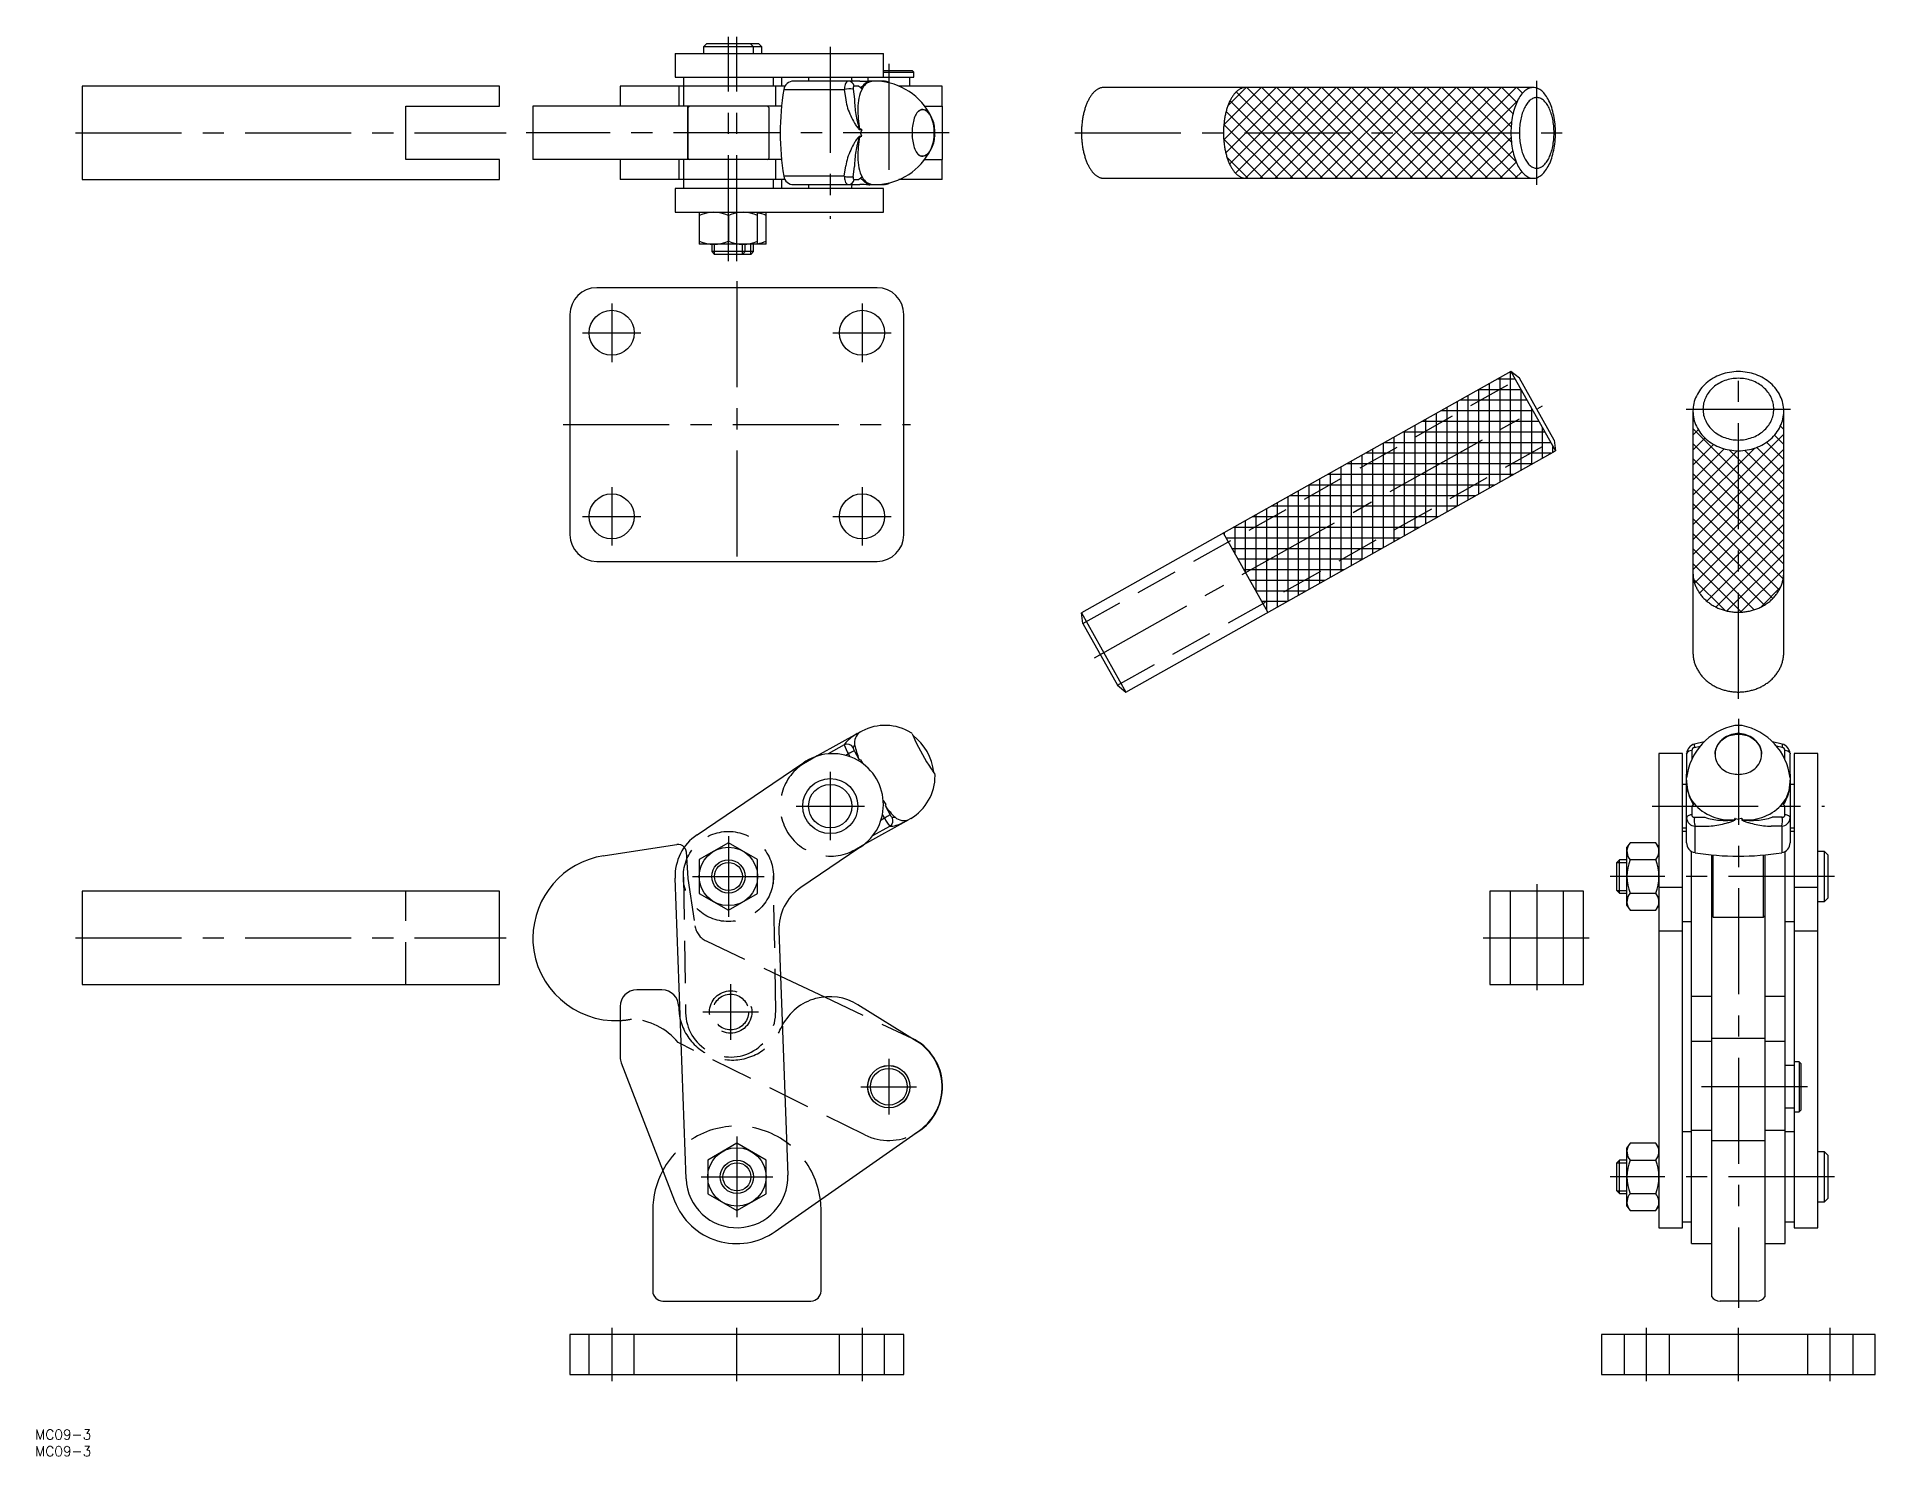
# Model space of a CAD drawing. Extents: x -210 to 341, y -47 to 379.
import ezdxf

# ---------------------------------------------------------------- set-up
doc = ezdxf.new("R2010")
doc.units = 0
doc.linetypes.add('CENTER', pattern=[50.8, 31.75, -6.35, 6.35, -6.35])
doc.linetypes.add('DASHED', pattern=[19.05, 12.7, -6.35])
doc.layers.get('0').update_dxf_attribs({"linetype": 'CONTINUOUS'})
doc.layers.add('CENTER', color=1, linetype='CENTER')
doc.styles.get("Standard").update_dxf_attribs({"font": 'txt.shx', "height": 3, "bigfont": 'bigfont.shx'})

msp = doc.modelspace()

# ---------------------------------------------------------------- texts
at = {"color": 7, "linetype": 'CONTINUOUS'}
for p in [(-210.24, -41.51), (-210.24, -46.51)]:
    msp.add_text('MC09-3', height=3, dxfattribs=at).set_placement(p)

# ---------------------------------------------------------------- linework, layer by layer
at = {"color": 7, "linetype": 'CONTINUOUS'}
for p, q in [((-9.03, 376.8), (-10.03, 375.8)), ((7.5, 375.8), (-10.03, 375.8)), ((-10.03, 375.8), (-10.03, 373.8)), ((-9.03, 376.8), (6.5, 376.8)), ((4.97, 375.8), (3.97, 376.8)), ((4.97, 373.8), (4.97, 375.8)), ((7.5, 375.8), (6.5, 376.8)), ((7.5, 373.8), (7.5, 375.8)), ((-18.53, 373.8), (43.9, 373.8)), ((-18.53, 373.8), (-18.53, 366.7)), ((43.9, 366.7), (43.9, 373.8)), ((-71.13, 364), (-196.13, 364)), ((-196.13, 364), (-196.13, 336)), ((-71.13, 358), (-71.13, 364)), ((-35, 364), (-35, 358)), ((14.37, 364), (-35, 364)), ((-18.53, 366.7), (53, 366.7)), ((-17.44, 364), (-17.44, 358)), ((-16.03, 366.7), (-16.03, 364)), ((-16.03, 364), (-16.03, 358)), ((10.97, 364), (10.97, 366.7)), ((11.63, 358), (11.63, 364)), ((13.5, 364), (13.5, 366.7)), ((36.83, 365.5), (16.98, 365.5)), ((21.48, 366.7), (21.48, 365.91)), ((34.48, 365.91), (34.48, 366.7)), ((36.56, 363.97), (35.15, 363.97)), ((39.18, 366.7), (39.18, 365.53)), ((44.19, 365.5), (40.8, 365.5)), ((43.9, 368.7), (52.5, 368.7)), ((43.9, 368.2), (53, 368.2)), ((44.19, 365.5), (44.47, 365.47)), ((61.5, 364), (48.46, 364)), ((51.83, 364), (51.83, 366.7)), ((53, 368.2), (52.5, 368.7)), ((53, 366.7), (53, 368.2)), ((61.5, 358), (61.5, 364)), ((238.55, 363.6), (109.89, 363.6)), ((-99.13, 358), (-71.13, 358)), ((-99.13, 342), (-99.13, 358)), ((13.37, 358), (-61.13, 358)), ((-61.13, 358), (-61.13, 342)), ((-14.72, 342), (-14.72, 358)), ((-14.23, 358), (-14.68, 357.55)), ((9.62, 357.55), (9.17, 358)), ((14.02, 362.98), (32.18, 362.98)), ((32.18, 362.98), (32.61, 359.86)), ((34.84, 363.13), (35.27, 360.08)), ((56.35, 358), (61.6, 358)), ((61.6, 342), (61.6, 358)), ((-14.68, 357.55), (-14.68, 342.45)), ((9.62, 342.45), (9.62, 357.55)), ((36.77, 351), (37.41, 350.98)), ((36.77, 349), (37.41, 349.02)), ((36.78, 351.17), (37.05, 351.17)), ((36.78, 348.83), (37.05, 348.83)), ((37.42, 350.95), (37.06, 350)), ((37.42, 349.05), (37.06, 350)), ((52.52, 350.95), (52.52, 350.93)), ((52.52, 349.05), (52.52, 349.07)), ((59.29, 350.95), (59.29, 350.93)), ((59.29, 349.07), (59.29, 349.05)), ((-71.13, 342), (-99.13, 342)), ((-71.13, 336), (-71.13, 342)), ((13.37, 342), (-61.13, 342)), ((-35, 342), (-35, 336)), ((-17.44, 342), (-17.44, 336)), ((-16.03, 342), (-16.03, 336)), ((-14.68, 342.45), (-14.23, 342)), ((9.17, 342), (9.62, 342.45)), ((11.63, 336), (11.63, 342)), ((56.34, 342), (61.6, 342)), ((61.5, 336), (61.5, 342)), ((-196.13, 336), (-71.13, 336)), ((14.37, 336), (-35, 336)), ((-16.03, 336), (-16.03, 333.3)), ((10.97, 333.3), (10.97, 336)), ((13.5, 333.3), (13.5, 336)), ((32.18, 337.02), (14.02, 337.02)), ((32.18, 337.02), (32.61, 340.14)), ((34.84, 336.87), (35.27, 339.92)), ((35.15, 336.03), (36.56, 336.03)), ((61.5, 336), (48.55, 336)), ((109.89, 336.4), (238.55, 336.4)), ((43.9, 333.3), (-18.53, 333.3)), ((-18.53, 333.3), (-18.53, 326.2)), ((16.98, 334.5), (36.83, 334.5)), ((21.48, 334.09), (21.48, 333.3)), ((34.48, 333.3), (34.48, 334.09)), ((40.8, 334.5), (44.19, 334.5)), ((43.9, 326.2), (43.9, 333.3)), ((44.47, 334.53), (44.19, 334.5)), ((-18.53, 326.2), (43.9, 326.2)), ((-11.26, 326.2), (-11.26, 316.62)), ((-2.53, 325.25), (-2.53, 317.58)), ((6.21, 316.62), (6.21, 326.2)), ((8.74, 316.62), (8.74, 326.2)), ((8.74, 316.62), (-11.26, 316.62)), ((-7.53, 316.62), (-7.53, 314.41)), ((5, 314.41), (-7.53, 314.41)), ((-7.53, 314.41), (-6.71, 313.6)), ((1.66, 313.6), (2.47, 314.41)), ((2.47, 314.41), (2.47, 316.62)), ((4.19, 313.6), (5, 314.41)), ((5, 314.41), (5, 316.62)), ((4.19, 313.6), (-6.71, 313.6)), ((42, 303.6), (-42, 303.6)), ((-50, 295.6), (-50, 229.6)), ((50, 229.6), (50, 295.6)), ((231.88, 278.48), (103.23, 206.18)), ((234.41, 276.46), (231.88, 278.48)), ((231.88, 278.48), (245.21, 254.77)), ((244.8, 257.98), (234.41, 276.46)), ((286.4, 266.63), (286.4, 194.33)), ((313.6, 194.33), (313.6, 266.63)), ((116.56, 182.47), (245.21, 254.77)), ((244.8, 257.98), (245.21, 254.77)), ((159.09, 206.37), (145.76, 230.08)), ((-42, 221.6), (42, 221.6)), ((103.64, 202.97), (103.23, 206.18)), ((103.23, 206.18), (116.56, 182.47)), ((103.64, 202.97), (114.03, 184.49)), ((114.03, 184.49), (116.56, 182.47)), ((37.06, 170.56), (37.42, 170.75)), ((300.95, 172.47), (299.05, 172.47)), ((37.06, 170.56), (24.08, 163.3)), ((32.18, 166.64), (27.37, 163.95)), ((32.61, 167.38), (32.18, 166.64)), ((35.27, 166.6), (34.84, 165.87)), ((289.73, 167.55), (286.84, 166.85)), ((286.87, 165.87), (288.56, 166.27)), ((299.05, 169.97), (299.07, 169.97)), ((300.95, 169.97), (300.93, 169.97)), ((313.16, 166.85), (310.26, 167.55)), ((313.13, 165.87), (311.43, 166.28)), ((-11.94, 139.69), (19.43, 160.92)), ((19.43, 160.92), (19.81, 161.18)), ((33.45, 163.96), (32.6, 163.48)), ((33.96, 163.04), (33.45, 163.96)), ((35.15, 164.91), (36.56, 162.38)), ((37.03, 162.2), (37.58, 161.11)), ((276.2, 164), (276.2, 21.95)), ((283.3, 164), (276.2, 164)), ((283.3, 21.95), (283.3, 164)), ((284.5, 163.96), (284.53, 164.11)), ((284.5, 163.96), (284.5, 157.89)), ((286.03, 164.91), (286.03, 162.38)), ((313.97, 162.38), (313.97, 164.91)), ((315.47, 164.11), (315.5, 163.96)), ((315.5, 157.89), (315.5, 163.96)), ((316.7, 164), (316.7, 21.95)), ((323.8, 164), (316.7, 164)), ((323.8, 21.95), (323.8, 164)), ((284.09, 154.79), (283.3, 154.79)), ((284.5, 156.1), (284.5, 155.51)), ((284.5, 155.51), (284.57, 154.7)), ((299.05, 157.86), (299.07, 157.86)), ((300.95, 157.86), (300.93, 157.86)), ((315.5, 155.51), (315.5, 156.1)), ((316.7, 154.79), (315.91, 154.79)), ((43.86, 149.92), (44.57, 148.73)), ((284.5, 137.29), (284.5, 150.82)), ((315.5, 150.82), (315.5, 137.29)), ((38.07, 136.75), (51.71, 144.38)), ((43.21, 144.21), (44.19, 144.76)), ((44.19, 144.76), (43.61, 145.79)), ((44.48, 148.23), (45.89, 145.71)), ((46.55, 144.95), (47.4, 144.93)), ((52.06, 144.58), (51.71, 144.38)), ((286.03, 148.23), (286.03, 145.71)), ((286.87, 144.95), (289.92, 144.93)), ((298.83, 144.38), (298.83, 144.23)), ((299.02, 144.58), (299, 144.22)), ((299.05, 144.58), (300, 144.38)), ((300.95, 144.58), (300, 144.38)), ((300.98, 144.58), (301, 144.22)), ((301.17, 144.38), (301.17, 144.23)), ((313.13, 144.95), (310.08, 144.93)), ((313.97, 145.71), (313.97, 148.23)), ((40.72, 139.43), (45.81, 142.27)), ((45.81, 142.27), (46.67, 142.25)), ((283.3, 141.79), (284.09, 141.79)), ((284.5, 140.7), (283.3, 140.7)), ((287.02, 142.27), (290.14, 142.25)), ((287.02, 134.33), (287.02, 142.27)), ((312.98, 142.27), (309.86, 142.25)), ((312.98, 142.27), (312.98, 134.33)), ((316.7, 140.7), (315.5, 140.7)), ((315.91, 141.79), (316.7, 141.79)), ((-39.89, 133.41), (-39.49, 133.51)), ((-39.49, 133.51), (-18.02, 136.79)), ((-2.53, 137.29), (-11.26, 132.24)), ((-11.26, 132.24), (-11.26, 122.15)), ((6.21, 132.24), (-2.53, 137.29)), ((6.21, 122.15), (6.21, 132.24)), ((36.54, 135.67), (19.14, 123.86)), ((36.92, 135.93), (36.54, 135.67)), ((264.41, 132.2), (263.6, 131.39)), ((264.41, 122.2), (264.41, 132.2)), ((266.62, 132.2), (264.41, 132.2)), ((267.58, 137.29), (266.62, 135.94)), ((266.62, 118.46), (266.62, 135.94)), ((275.25, 137.29), (267.58, 137.29)), ((267.58, 132.24), (275.25, 132.24)), ((276.2, 135.94), (275.25, 137.29)), ((286, 17.2), (286, 134.7)), ((292, 133.68), (292, 1.34)), ((292.45, 115.05), (292.45, 133.64)), ((307.55, 115.05), (307.55, 133.64)), ((308, 1.34), (308, 133.68)), ((314, 17.2), (314, 134.71)), ((325.8, 134.7), (323.8, 134.7)), ((325.8, 119.7), (325.8, 134.7)), ((326.8, 133.7), (325.8, 134.7)), ((326.8, 133.7), (326.8, 120.7)), ((-15.24, 36.65), (-18.52, 126.72)), ((263.6, 123.01), (263.6, 131.39)), ((-71.13, 122.85), (-196.13, 122.85)), ((-196.13, 122.85), (-196.13, 94.85)), ((-71.13, 94.85), (-71.13, 122.85)), ((-11.26, 122.15), (-2.53, 117.11)), ((-2.53, 117.11), (6.21, 122.15)), ((253.6, 122.85), (225.6, 122.85)), ((225.6, 122.85), (225.6, 94.85)), ((231.6, 122.85), (231.6, 94.85)), ((247.6, 94.85), (247.6, 122.85)), ((253.6, 94.85), (253.6, 122.85)), ((263.6, 123.01), (264.41, 122.2)), ((264.41, 122.2), (266.62, 122.2)), ((275.25, 122.15), (267.58, 122.15)), ((283.3, 123.86), (276.2, 123.86)), ((323.8, 123.86), (316.7, 123.86)), ((266.62, 118.46), (267.58, 117.11)), ((267.58, 117.11), (275.25, 117.11)), ((275.25, 117.11), (276.2, 118.46)), ((323.8, 119.7), (325.8, 119.7)), ((325.8, 119.7), (326.8, 120.7)), ((12.58, 110.91), (15.24, 37.75)), ((276.2, 110.91), (283.3, 110.91)), ((283.3, 113.7), (286, 113.7)), ((292, 115.5), (292.45, 115.05)), ((292.45, 115.05), (307.55, 115.05)), ((307.55, 115.05), (308, 115.5)), ((314, 113.7), (316.7, 113.7)), ((316.7, 110.91), (323.8, 110.91)), ((-196.13, 94.85), (-71.13, 94.85)), ((13.07, 97.35), (26.23, 91.12)), ((225.6, 94.85), (253.6, 94.85)), ((-35, 88.2), (-35, 73.13)), ((-22.44, 93.2), (-30, 93.2)), ((53.95, 77.79), (36.25, 88.79)), ((292, 91.2), (286, 91.2)), ((314, 91.2), (308, 91.2)), ((292, 77.79), (286, 77.79)), ((292, 78.75), (308, 78.75)), ((314, 77.79), (308, 77.79)), ((318.2, 71.7), (316.7, 71.7)), ((318.2, 71.7), (318.2, 56.7)), ((318.7, 71.2), (318.2, 71.7)), ((-34.66, 71.33), (-18.65, 29.98)), ((316.7, 70.52), (314, 70.52)), ((318.7, 71.2), (318.7, 57.2)), ((314, 57.87), (316.7, 57.87)), ((316.7, 56.7), (318.2, 56.7)), ((318.2, 56.7), (318.7, 57.2)), ((11.48, 20.82), (54.68, 51.1)), ((286, 50.7), (283.3, 50.7)), ((292, 51.1), (286, 51.1)), ((314, 51.1), (308, 51.1)), ((316.7, 50.7), (314, 50.7)), ((0, 47.29), (-8.74, 42.24)), ((8.74, 42.24), (0, 47.29)), ((267.58, 47.29), (266.62, 45.94)), ((266.62, 28.46), (266.62, 45.94)), ((275.25, 47.29), (267.58, 47.29)), ((276.2, 45.94), (275.25, 47.29)), ((292, 48.1), (308, 48.1)), ((325.8, 44.7), (323.8, 44.7)), ((325.8, 29.7), (325.8, 44.7)), ((326.8, 43.7), (325.8, 44.7)), ((-8.74, 42.24), (-8.74, 32.16)), ((8.74, 32.16), (8.74, 42.24)), ((264.41, 42.2), (263.6, 41.39)), ((263.6, 33.01), (263.6, 41.39)), ((264.41, 32.2), (264.41, 42.2)), ((266.62, 42.2), (264.41, 42.2)), ((267.58, 42.24), (275.25, 42.24)), ((326.8, 43.7), (326.8, 30.7)), ((-8.74, 32.16), (0, 27.11)), ((0, 27.11), (8.74, 32.16)), ((263.6, 33.01), (264.41, 32.2)), ((264.41, 32.2), (266.62, 32.2)), ((266.62, 28.46), (267.58, 27.11)), ((275.25, 32.16), (267.58, 32.16)), ((275.25, 27.11), (276.2, 28.46)), ((323.8, 29.7), (325.8, 29.7)), ((325.8, 29.7), (326.8, 30.7)), ((-25.2, 27.2), (-25.2, 3)), ((25.2, 3), (25.2, 27.2)), ((267.58, 27.11), (275.25, 27.11)), ((283.3, 23.7), (286, 23.7)), ((314, 23.7), (316.7, 23.7)), ((276.2, 21.95), (283.3, 21.95)), ((286, 17.2), (292, 17.2)), ((308, 17.2), (314, 17.2)), ((316.7, 21.95), (323.8, 21.95)), ((-22.2, 0), (22.2, 0)), ((305.5, 0), (294.5, 0)), ((50, -10), (-50, -10)), ((-50, -10), (-50, -22)), ((50, -22), (50, -10)), ((341, -10), (259, -10)), ((259, -10), (259, -22)), ((341, -22), (341, -10)), ((-50, -22), (50, -22)), ((259, -22), (341, -22))]:
    msp.add_line(p, q, dxfattribs=at)
at = {"color": 3, "linetype": 'CONTINUOUS'}
for p, q in [((145.84, 347.9), (161.54, 363.6)), ((145.87, 352.41), (157.05, 363.6)), ((146.44, 344.01), (166.03, 363.6)), ((147.08, 358.12), (152.56, 363.6)), ((147.58, 340.66), (170.52, 363.6)), ((149.35, 337.94), (175.01, 363.6)), ((152.31, 336.4), (179.5, 363.6)), ((179.96, 336.4), (152.76, 363.6)), ((156.79, 336.4), (183.99, 363.6)), ((184.45, 336.4), (157.25, 363.6)), ((161.29, 336.4), (188.49, 363.6)), ((188.94, 336.4), (161.74, 363.6)), ((165.78, 336.4), (192.98, 363.6)), ((193.44, 336.4), (166.24, 363.6)), ((170.27, 336.4), (197.47, 363.6)), ((197.93, 336.4), (170.73, 363.6)), ((174.76, 336.4), (201.96, 363.6)), ((202.42, 336.4), (175.22, 363.6)), ((179.25, 336.4), (206.45, 363.6)), ((206.91, 336.4), (179.71, 363.6)), ((183.74, 336.4), (210.94, 363.6)), ((211.4, 336.4), (184.2, 363.6)), ((188.23, 336.4), (215.43, 363.6)), ((215.89, 336.4), (188.69, 363.6)), ((192.72, 336.4), (219.92, 363.6)), ((220.38, 336.4), (193.18, 363.6)), ((197.21, 336.4), (224.41, 363.6)), ((224.87, 336.4), (197.67, 363.6)), ((201.7, 336.4), (228.9, 363.6)), ((229.36, 336.4), (202.16, 363.6)), ((206.19, 336.4), (233.39, 363.6)), ((233.85, 336.4), (206.65, 363.6)), ((233.42, 341.32), (211.14, 363.6)), ((232.03, 347.2), (215.63, 363.6)), ((231.94, 351.78), (220.12, 363.6)), ((232.5, 355.71), (224.61, 363.6)), ((233.6, 359.1), (229.1, 363.6)), ((235.3, 361.88), (233.59, 363.6)), ((237.79, 363.51), (237.88, 363.6)), ((238.11, 363.57), (238.08, 363.6)), ((170.98, 336.4), (147.73, 359.65)), ((175.47, 336.4), (149.58, 362.3)), ((210.68, 336.4), (233.78, 359.5)), ((162, 336.4), (145.88, 352.53)), ((166.49, 336.4), (146.54, 356.36)), ((215.17, 336.4), (232.08, 353.32)), ((157.51, 336.4), (145.83, 348.08)), ((219.66, 336.4), (231.92, 348.66)), ((153.02, 336.4), (146.84, 342.58)), ((224.15, 336.4), (232.42, 344.67)), ((228.64, 336.4), (233.46, 341.22)), ((233.13, 336.4), (235.09, 338.37)), ((237.62, 336.4), (237.72, 336.5)), ((238.34, 336.4), (238.33, 336.41)), ((-6.71, 313.6), (-6.71, 316.62)), ((1.66, 313.6), (1.66, 316.62)), ((4.19, 313.6), (4.19, 316.62)), ((233.15, 276.22), (227.87, 276.22)), ((228.6, 245.44), (228.6, 276.64)), ((231.77, 247.22), (231.77, 278.42)), ((236.72, 269.87), (216.57, 269.87)), ((219.07, 240.08), (219.07, 271.28)), ((234.94, 273.05), (222.22, 273.05)), ((222.25, 241.87), (222.25, 273.07)), ((225.42, 243.65), (225.42, 274.85)), ((234.95, 249), (234.95, 273.02)), ((209.55, 234.73), (209.55, 265.93)), ((238.5, 266.7), (210.92, 266.7)), ((212.72, 236.51), (212.72, 267.71)), ((215.9, 238.3), (215.9, 269.5)), ((238.12, 250.79), (238.12, 267.37)), ((286.43, 265.86), (286.4, 265.89)), ((313.6, 265.63), (313.56, 265.67)), ((242.07, 260.35), (199.62, 260.35)), ((200.02, 229.38), (200.02, 260.58)), ((203.2, 231.16), (203.2, 262.36)), ((240.29, 263.52), (205.27, 263.52)), ((206.37, 232.95), (206.37, 264.15)), ((241.3, 252.57), (241.3, 261.72)), ((286.4, 263.95), (286.68, 264.23)), ((313.6, 234.2), (286.4, 261.4)), ((286.4, 259.46), (287.99, 261.05)), ((286.4, 232.52), (313.6, 259.72)), ((313.6, 256.65), (310.81, 259.43)), ((313.6, 261.14), (312.59, 262.14)), ((313.21, 263.82), (313.6, 264.21)), ((187.32, 222.24), (187.32, 253.44)), ((243.84, 254), (188.32, 254)), ((190.5, 224.02), (190.5, 255.22)), ((193.67, 225.81), (193.67, 257.01)), ((243.86, 257.17), (193.97, 257.17)), ((196.85, 227.59), (196.85, 258.79)), ((244.47, 254.36), (244.47, 256.08)), ((286.4, 254.97), (290.01, 258.58)), ((313.6, 229.71), (286.4, 256.91)), ((286.4, 250.48), (292.6, 256.68)), ((286.4, 237.01), (304.99, 255.59)), ((286.4, 245.99), (295.77, 255.36)), ((286.4, 228.03), (313.6, 255.23)), ((286.4, 241.5), (299.67, 254.77)), ((313.6, 238.69), (297.28, 255.01)), ((313.6, 243.18), (301.89, 254.88)), ((313.6, 247.67), (305.49, 255.78)), ((313.6, 252.16), (308.43, 257.32)), ((177.8, 216.89), (177.8, 248.09)), ((180.97, 218.67), (180.97, 249.87)), ((238.19, 250.82), (182.67, 250.82)), ((184.15, 220.46), (184.15, 251.66)), ((313.6, 225.22), (286.4, 252.42)), ((286.4, 223.54), (313.6, 250.74)), ((313.6, 220.73), (286.4, 247.93)), ((168.27, 211.53), (168.27, 242.74)), ((226.89, 244.47), (171.37, 244.47)), ((171.45, 213.32), (171.45, 244.52)), ((174.62, 215.1), (174.62, 246.3)), ((232.54, 247.65), (177.02, 247.65)), ((286.4, 219.05), (313.6, 246.25)), ((313.44, 216.4), (286.4, 243.44)), ((158.75, 206.97), (158.75, 237.38)), ((215.59, 238.12), (160.07, 238.12)), ((161.92, 207.97), (161.92, 239.17)), ((165.1, 209.75), (165.1, 240.95)), ((221.24, 241.3), (165.72, 241.3)), ((312.26, 213.09), (286.4, 238.94)), ((286.9, 215.05), (313.6, 241.76)), ((288.39, 212.06), (313.6, 237.27)), ((204.29, 231.77), (148.77, 231.77)), ((149.22, 223.92), (149.22, 232.03)), ((152.4, 218.27), (152.4, 233.81)), ((209.94, 234.95), (154.42, 234.95)), ((155.57, 212.62), (155.57, 235.6)), ((310.33, 210.52), (286.4, 234.45)), ((290.54, 209.71), (313.6, 232.78)), ((146.05, 229.57), (146.05, 230.25)), ((198.64, 228.6), (146.6, 228.6)), ((307.83, 208.53), (286.4, 229.96)), ((293.25, 207.94), (313.6, 228.29)), ((192.99, 225.42), (148.38, 225.42)), ((187.34, 222.25), (150.17, 222.25)), ((304.75, 207.12), (286.4, 225.47)), ((300.98, 206.4), (286.4, 220.98)), ((296.56, 206.76), (313.6, 223.8)), ((181.69, 219.07), (151.95, 219.07)), ((176.04, 215.9), (153.73, 215.9)), ((296, 206.9), (286.58, 216.32)), ((300.68, 206.39), (313.6, 219.31)), ((170.39, 212.72), (155.52, 212.72)), ((164.74, 209.55), (157.3, 209.55)), ((306.69, 207.9), (312.64, 213.86)), ((159.09, 206.37), (159.09, 206.37)), ((263.6, 131.39), (266.62, 131.39)), ((263.6, 123.01), (266.62, 123.01)), ((263.6, 41.39), (266.62, 41.39)), ((263.6, 33.01), (266.62, 33.01))]:
    msp.add_line(p, q, dxfattribs=at)
at = {"color": 3, "linetype": 'DASHED'}
for p, q in [((103.64, 202.97), (234.41, 276.46)), ((114.03, 184.49), (244.8, 257.98)), ((24.08, 163.3), (20.65, 161.38)), ((-15.18, 134.7), (-14.72, 126.55)), ((35.3, 135.2), (38.07, 136.75)), ((-16.02, 126.98), (-15.37, 86.38)), ((11.63, 86.82), (10.97, 127.42)), ((-99.13, 94.85), (-99.13, 122.85)), ((-14.72, 126.55), (-12.55, 112.39)), ((-9.19, 107.87), (13.07, 97.35)), ((26.23, 91.12), (52.38, 78.75)), ((38.36, 49.77), (-17.59, 77.44)), ((-44.25, -22), (-44.25, -10)), ((-30.75, -22), (-30.75, -10)), ((30.75, -22), (30.75, -10)), ((44.25, -22), (44.25, -10)), ((265.75, -10), (265.75, -22)), ((279.25, -10), (279.25, -22)), ((320.75, -10), (320.75, -22)), ((334.25, -10), (334.25, -22))]:
    msp.add_line(p, q, dxfattribs=at)
at = {"color": 7, "linetype": 'CONTINUOUS', "flags": 128}
for points in [[(21.48, 365.91), (21.45, 365.67), (21.39, 365.5)], [(34.57, 365.5), (34.51, 365.67), (34.48, 365.91)], [(40.8, 365.5), (40.27, 365.51), (39.8, 365.53), (39.5, 365.54)], [(54.39, 356.52), (54.69, 356.75), (55.21, 356.95), (55.73, 356.99), (56.25, 356.87), (56.76, 356.59), (57.23, 356.15), (57.67, 355.57), (58.06, 354.85), (58.4, 354.03), (58.66, 353.11), (58.86, 352.11), (58.98, 351.07), (59.02, 350)], [(59.02, 350), (58.98, 348.93), (58.86, 347.89), (58.66, 346.89), (58.4, 345.97), (58.06, 345.15), (57.67, 344.43), (57.23, 343.85), (56.76, 343.41), (56.25, 343.13), (55.73, 343.01), (55.21, 343.05), (54.69, 343.25), (54.43, 343.44)], [(21.39, 334.5), (21.45, 334.33), (21.48, 334.09)], [(34.48, 334.09), (34.51, 334.33), (34.57, 334.5)], [(39.5, 334.46), (39.8, 334.47), (40.27, 334.49), (40.8, 334.5)], [(44.47, 334.53), (45.22, 334.75), (45.58, 335.01)], [(299.1, 172.47), (299, 172.46), (298.9, 172.45)], [(301.1, 172.45), (301, 172.46), (300.9, 172.47)], [(286.86, 166.85), (286.82, 166.84), (286.79, 166.77), (286.78, 166.63), (286.79, 166.43), (286.82, 166.17), (286.87, 165.87)], [(293.02, 163.83), (293.05, 164.44), (293.25, 165.36), (293.61, 166.24), (294.12, 167.06), (294.77, 167.81), (295.55, 168.46), (296.42, 169), (297.38, 169.41), (298.41, 169.69), (299.46, 169.84), (300.54, 169.84), (301.59, 169.69), (302.62, 169.41), (303.58, 169), (304.45, 168.46), (305.23, 167.81), (305.88, 167.06), (306.39, 166.24), (306.75, 165.36), (306.95, 164.44), (306.98, 163.8)], [(35.15, 164.91), (35.06, 164.85), (34.92, 164.78), (34.74, 164.68), (34.53, 164.56), (34.29, 164.42), (34.02, 164.28), (33.74, 164.12), (33.45, 163.96)], [(284.46, 154.87), (284.33, 154.82), (284.09, 154.79)], [(315.91, 154.79), (315.67, 154.82), (315.54, 154.87)], [(44.19, 144.76), (44.48, 144.92), (44.76, 145.08), (45.03, 145.23), (45.27, 145.36), (45.48, 145.48), (45.66, 145.58), (45.8, 145.66), (45.89, 145.71)], [(286.03, 145.71), (285.71, 145.66), (285.42, 145.58), (285.16, 145.48), (284.93, 145.36), (284.75, 145.23), (284.61, 145.08), (284.53, 144.92), (284.5, 144.76)], [(315.5, 144.76), (315.47, 144.92), (315.39, 145.08), (315.25, 145.23), (315.07, 145.36), (314.84, 145.48), (314.58, 145.58), (314.29, 145.66), (313.97, 145.71)], [(284.09, 141.79), (284.33, 141.76), (284.5, 141.7)], [(315.5, 141.7), (315.67, 141.76), (315.91, 141.79)], [(25.2, 27.2), (25.12, 29.23), (25.01, 30.3)]]:
    msp.add_lwpolyline(points, dxfattribs=at)
at = {"color": 7, "linetype": 'CONTINUOUS'}
for points in [[(109.89, 363.6, 0), (109.73, 363.6, 0), (109.57, 363.58, 0), (109.4, 363.56, 0), (109.24, 363.54, 0), (109.08, 363.5, 0), (108.92, 363.45, 0), (108.75, 363.4, 0), (108.59, 363.34, 0), (108.43, 363.27, 0), (108.28, 363.19, 0), (108.12, 363.11, 0), (107.96, 363.01, 0), (107.8, 362.91, 0), (107.65, 362.81, 0), (107.5, 362.69, 0), (107.34, 362.56, 0), (107.19, 362.43, 0), (107.05, 362.29, 0), (106.9, 362.15, 0), (106.75, 361.99, 0), (106.61, 361.83, 0), (106.47, 361.67, 0), (106.33, 361.49, 0), (106.19, 361.31, 0), (106.06, 361.12, 0), (105.92, 360.92, 0), (105.8, 360.72, 0), (105.67, 360.51, 0), (105.54, 360.3, 0), (105.42, 360.08, 0), (105.3, 359.85, 0), (105.18, 359.62, 0), (105.07, 359.38, 0), (104.96, 359.13, 0), (104.85, 358.88, 0), (104.74, 358.63, 0), (104.64, 358.37, 0), (104.54, 358.1, 0), (104.45, 357.83, 0), (104.35, 357.56, 0), (104.27, 357.28, 0), (104.18, 356.99, 0), (104.1, 356.7, 0), (104.02, 356.41, 0), (103.94, 356.12, 0), (103.87, 355.81, 0), (103.8, 355.51, 0), (103.74, 355.2, 0), (103.68, 354.89, 0), (103.62, 354.58, 0), (103.57, 354.27, 0), (103.52, 353.95, 0), (103.47, 353.63, 0), (103.43, 353.31, 0), (103.39, 352.98, 0), (103.36, 352.65, 0), (103.33, 352.32, 0), (103.3, 352, 0), (103.28, 351.67, 0), (103.26, 351.33, 0), (103.25, 351, 0), (103.24, 350.67, 0), (103.23, 350.33, 0), (103.23, 350, 0), (103.23, 349.67, 0), (103.24, 349.33, 0), (103.25, 349, 0), (103.26, 348.67, 0), (103.28, 348.33, 0), (103.3, 348, 0), (103.33, 347.68, 0), (103.36, 347.35, 0), (103.39, 347.02, 0), (103.43, 346.69, 0), (103.47, 346.37, 0), (103.52, 346.05, 0), (103.57, 345.73, 0), (103.62, 345.42, 0), (103.68, 345.11, 0), (103.74, 344.8, 0), (103.8, 344.49, 0), (103.87, 344.19, 0), (103.94, 343.88, 0), (104.02, 343.59, 0), (104.1, 343.3, 0), (104.18, 343.01, 0), (104.27, 342.72, 0), (104.35, 342.44, 0), (104.45, 342.17, 0), (104.54, 341.9, 0), (104.64, 341.63, 0), (104.74, 341.37, 0), (104.85, 341.12, 0), (104.96, 340.87, 0), (105.07, 340.62, 0), (105.18, 340.38, 0), (105.3, 340.15, 0), (105.42, 339.92, 0), (105.54, 339.7, 0), (105.67, 339.49, 0), (105.8, 339.28, 0), (105.92, 339.08, 0), (106.06, 338.88, 0), (106.19, 338.69, 0), (106.33, 338.51, 0), (106.47, 338.33, 0), (106.61, 338.17, 0), (106.75, 338.01, 0), (106.9, 337.85, 0), (107.05, 337.71, 0), (107.19, 337.57, 0), (107.34, 337.44, 0), (107.5, 337.31, 0), (107.65, 337.19, 0), (107.8, 337.09, 0), (107.96, 336.99, 0), (108.12, 336.89, 0), (108.28, 336.81, 0), (108.43, 336.73, 0), (108.59, 336.66, 0), (108.75, 336.6, 0), (108.92, 336.55, 0), (109.08, 336.5, 0), (109.24, 336.46, 0), (109.4, 336.44, 0), (109.57, 336.42, 0), (109.73, 336.4, 0), (109.89, 336.4, 0)], [(152.43, 363.6, 0), (152.26, 363.6, 0), (152.1, 363.58, 0), (151.94, 363.56, 0), (151.77, 363.54, 0), (151.61, 363.5, 0), (151.45, 363.45, 0), (151.29, 363.4, 0), (151.13, 363.34, 0), (150.97, 363.27, 0), (150.81, 363.19, 0), (150.65, 363.11, 0), (150.49, 363.01, 0), (150.34, 362.91, 0), (150.18, 362.81, 0), (150.03, 362.69, 0), (149.88, 362.56, 0), (149.73, 362.43, 0), (149.58, 362.29, 0), (149.43, 362.15, 0), (149.28, 361.99, 0), (149.14, 361.83, 0), (149, 361.67, 0), (148.86, 361.49, 0), (148.72, 361.31, 0), (148.59, 361.12, 0), (148.46, 360.92, 0), (148.33, 360.72, 0), (148.2, 360.51, 0), (148.07, 360.3, 0), (147.95, 360.08, 0), (147.83, 359.85, 0), (147.71, 359.62, 0), (147.6, 359.38, 0), (147.49, 359.13, 0), (147.38, 358.88, 0), (147.28, 358.63, 0), (147.17, 358.37, 0), (147.07, 358.1, 0), (146.98, 357.83, 0), (146.89, 357.56, 0), (146.8, 357.28, 0), (146.71, 356.99, 0), (146.63, 356.7, 0), (146.55, 356.41, 0), (146.47, 356.12, 0), (146.4, 355.81, 0), (146.33, 355.51, 0), (146.27, 355.2, 0), (146.21, 354.89, 0), (146.15, 354.58, 0), (146.1, 354.27, 0), (146.05, 353.95, 0), (146, 353.63, 0), (145.96, 353.31, 0), (145.93, 352.98, 0), (145.89, 352.65, 0), (145.86, 352.32, 0), (145.84, 352, 0), (145.81, 351.67, 0), (145.79, 351.33, 0), (145.78, 351, 0), (145.77, 350.67, 0), (145.76, 350.33, 0), (145.76, 350, 0), (145.76, 349.67, 0), (145.77, 349.33, 0), (145.78, 349, 0), (145.79, 348.67, 0), (145.81, 348.33, 0), (145.84, 348, 0), (145.86, 347.68, 0), (145.89, 347.35, 0), (145.93, 347.02, 0), (145.96, 346.69, 0), (146, 346.37, 0), (146.05, 346.05, 0), (146.1, 345.73, 0), (146.15, 345.42, 0), (146.21, 345.11, 0), (146.27, 344.8, 0), (146.33, 344.49, 0), (146.4, 344.19, 0), (146.47, 343.88, 0), (146.55, 343.59, 0), (146.63, 343.3, 0), (146.71, 343.01, 0), (146.8, 342.72, 0), (146.89, 342.44, 0), (146.98, 342.17, 0), (147.07, 341.9, 0), (147.17, 341.63, 0), (147.28, 341.37, 0), (147.38, 341.12, 0), (147.49, 340.87, 0), (147.6, 340.62, 0), (147.71, 340.38, 0), (147.83, 340.15, 0), (147.95, 339.92, 0), (148.07, 339.7, 0), (148.2, 339.49, 0), (148.33, 339.28, 0), (148.46, 339.08, 0), (148.59, 338.88, 0), (148.72, 338.69, 0), (148.86, 338.51, 0), (149, 338.33, 0), (149.14, 338.17, 0), (149.28, 338.01, 0), (149.43, 337.85, 0), (149.58, 337.71, 0), (149.73, 337.57, 0), (149.88, 337.44, 0), (150.03, 337.31, 0), (150.18, 337.19, 0), (150.34, 337.09, 0), (150.49, 336.99, 0), (150.65, 336.89, 0), (150.81, 336.81, 0), (150.97, 336.73, 0), (151.13, 336.66, 0), (151.29, 336.6, 0), (151.45, 336.55, 0), (151.61, 336.5, 0), (151.77, 336.46, 0), (151.94, 336.44, 0), (152.1, 336.42, 0), (152.26, 336.4, 0), (152.43, 336.4, 0)], [(238.55, 363.6, 0), (238.22, 363.58, 0), (237.89, 363.54, 0), (237.57, 363.45, 0), (237.25, 363.34, 0), (236.93, 363.19, 0), (236.61, 363.01, 0), (236.3, 362.81, 0), (236, 362.56, 0), (235.7, 362.29, 0), (235.41, 361.99, 0), (235.12, 361.67, 0), (234.84, 361.31, 0), (234.58, 360.92, 0), (234.32, 360.51, 0), (234.07, 360.08, 0), (233.84, 359.62, 0), (233.61, 359.13, 0), (233.4, 358.63, 0), (233.19, 358.1, 0), (233.01, 357.56, 0), (232.83, 356.99, 0), (232.67, 356.41, 0), (232.52, 355.81, 0), (232.39, 355.2, 0), (232.27, 354.58, 0), (232.17, 353.95, 0), (232.08, 353.31, 0), (232.01, 352.65, 0), (231.96, 352, 0), (231.91, 351.33, 0), (231.89, 350.67, 0), (231.88, 350, 0), (231.89, 349.33, 0), (231.91, 348.67, 0), (231.96, 348, 0), (232.01, 347.35, 0), (232.08, 346.69, 0), (232.17, 346.05, 0), (232.27, 345.42, 0), (232.39, 344.8, 0), (232.52, 344.19, 0), (232.67, 343.59, 0), (232.83, 343.01, 0), (233.01, 342.44, 0), (233.19, 341.9, 0), (233.4, 341.37, 0), (233.61, 340.87, 0), (233.84, 340.38, 0), (234.07, 339.92, 0), (234.32, 339.49, 0), (234.58, 339.08, 0), (234.84, 338.69, 0), (235.12, 338.33, 0), (235.41, 338.01, 0), (235.7, 337.71, 0), (236, 337.44, 0), (236.3, 337.19, 0), (236.61, 336.99, 0), (236.93, 336.81, 0), (237.25, 336.66, 0), (237.57, 336.55, 0), (237.89, 336.46, 0), (238.22, 336.42, 0), (238.55, 336.4, 0), (238.87, 336.42, 0), (239.2, 336.46, 0), (239.52, 336.55, 0), (239.85, 336.66, 0), (240.16, 336.81, 0), (240.48, 336.99, 0), (240.79, 337.19, 0), (241.1, 337.44, 0), (241.4, 337.71, 0), (241.69, 338.01, 0), (241.97, 338.33, 0), (242.25, 338.69, 0), (242.51, 339.08, 0), (242.77, 339.49, 0), (243.02, 339.92, 0), (243.26, 340.38, 0), (243.48, 340.87, 0), (243.7, 341.37, 0), (243.9, 341.9, 0), (244.09, 342.44, 0), (244.26, 343.01, 0), (244.42, 343.59, 0), (244.57, 344.19, 0), (244.7, 344.8, 0), (244.82, 345.42, 0), (244.92, 346.05, 0), (245.01, 346.69, 0), (245.08, 347.35, 0), (245.14, 348, 0), (245.18, 348.67, 0), (245.2, 349.33, 0), (245.21, 350, 0), (245.2, 350.67, 0), (245.18, 351.33, 0), (245.14, 352, 0), (245.08, 352.65, 0), (245.01, 353.31, 0), (244.92, 353.95, 0), (244.82, 354.58, 0), (244.7, 355.2, 0), (244.57, 355.81, 0), (244.42, 356.41, 0), (244.26, 356.99, 0), (244.09, 357.56, 0), (243.9, 358.1, 0), (243.7, 358.63, 0), (243.48, 359.13, 0), (243.26, 359.62, 0), (243.02, 360.08, 0), (242.77, 360.51, 0), (242.51, 360.92, 0), (242.25, 361.31, 0), (241.97, 361.67, 0), (241.69, 361.99, 0), (241.4, 362.29, 0), (241.1, 362.56, 0), (240.79, 362.81, 0), (240.48, 363.01, 0), (240.16, 363.19, 0), (239.85, 363.34, 0), (239.52, 363.45, 0), (239.2, 363.54, 0), (238.87, 363.58, 0), (238.55, 363.6, 0)], [(239.6, 360.6, 0), (239.35, 360.59, 0), (239.09, 360.55, 0), (238.84, 360.49, 0), (238.59, 360.4, 0), (238.34, 360.28, 0), (238.09, 360.14, 0), (237.85, 359.98, 0), (237.62, 359.79, 0), (237.38, 359.58, 0), (237.16, 359.35, 0), (236.93, 359.09, 0), (236.72, 358.81, 0), (236.51, 358.51, 0), (236.31, 358.19, 0), (236.12, 357.85, 0), (235.93, 357.5, 0), (235.75, 357.12, 0), (235.59, 356.73, 0), (235.43, 356.31, 0), (235.28, 355.89, 0), (235.15, 355.45, 0), (235.02, 355, 0), (234.91, 354.53, 0), (234.81, 354.06, 0), (234.71, 353.57, 0), (234.63, 353.08, 0), (234.56, 352.58, 0), (234.51, 352.07, 0), (234.47, 351.56, 0), (234.44, 351.04, 0), (234.42, 350.52, 0), (234.41, 350, 0), (234.42, 349.48, 0), (234.44, 348.96, 0), (234.47, 348.44, 0), (234.51, 347.93, 0), (234.56, 347.42, 0), (234.63, 346.92, 0), (234.71, 346.43, 0), (234.81, 345.94, 0), (234.91, 345.47, 0), (235.02, 345, 0), (235.15, 344.55, 0), (235.28, 344.11, 0), (235.43, 343.69, 0), (235.59, 343.27, 0), (235.75, 342.88, 0), (235.93, 342.5, 0), (236.12, 342.15, 0), (236.31, 341.81, 0), (236.51, 341.49, 0), (236.72, 341.19, 0), (236.93, 340.91, 0), (237.16, 340.65, 0), (237.38, 340.42, 0), (237.62, 340.21, 0), (237.85, 340.02, 0), (238.09, 339.86, 0), (238.34, 339.72, 0), (238.59, 339.6, 0), (238.84, 339.51, 0), (239.09, 339.45, 0), (239.35, 339.41, 0), (239.6, 339.4, 0), (239.86, 339.41, 0), (240.11, 339.45, 0), (240.37, 339.51, 0), (240.62, 339.6, 0), (240.87, 339.72, 0), (241.11, 339.86, 0), (241.35, 340.02, 0), (241.59, 340.21, 0), (241.82, 340.42, 0), (242.05, 340.65, 0), (242.27, 340.91, 0), (242.49, 341.19, 0), (242.7, 341.49, 0), (242.9, 341.81, 0), (243.09, 342.15, 0), (243.28, 342.5, 0), (243.45, 342.88, 0), (243.62, 343.27, 0), (243.77, 343.69, 0), (243.92, 344.11, 0), (244.06, 344.55, 0), (244.18, 345, 0), (244.3, 345.47, 0), (244.4, 345.94, 0), (244.49, 346.43, 0), (244.57, 346.92, 0), (244.64, 347.42, 0), (244.7, 347.93, 0), (244.74, 348.44, 0), (244.77, 348.96, 0), (244.79, 349.48, 0), (244.8, 350, 0), (244.79, 350.52, 0), (244.77, 351.04, 0), (244.74, 351.56, 0), (244.7, 352.07, 0), (244.64, 352.58, 0), (244.57, 353.08, 0), (244.49, 353.57, 0), (244.4, 354.06, 0), (244.3, 354.53, 0), (244.18, 355, 0), (244.06, 355.45, 0), (243.92, 355.89, 0), (243.77, 356.31, 0), (243.62, 356.73, 0), (243.45, 357.12, 0), (243.28, 357.5, 0), (243.09, 357.85, 0), (242.9, 358.19, 0), (242.7, 358.51, 0), (242.49, 358.81, 0), (242.27, 359.09, 0), (242.05, 359.35, 0), (241.82, 359.58, 0), (241.59, 359.79, 0), (241.35, 359.98, 0), (241.11, 360.14, 0), (240.87, 360.28, 0), (240.62, 360.4, 0), (240.37, 360.49, 0), (240.11, 360.55, 0), (239.86, 360.59, 0), (239.6, 360.6, 0)], [(286.4, 266.62, 0), (286.42, 266.04, 0), (286.46, 265.46, 0), (286.55, 264.89, 0), (286.66, 264.31, 0), (286.81, 263.74, 0), (286.99, 263.18, 0), (287.19, 262.63, 0), (287.44, 262.09, 0), (287.71, 261.56, 0), (288.01, 261.04, 0), (288.33, 260.53, 0), (288.69, 260.04, 0), (289.08, 259.56, 0), (289.49, 259.1, 0), (289.92, 258.66, 0), (290.38, 258.24, 0), (290.87, 257.84, 0), (291.37, 257.46, 0), (291.9, 257.1, 0), (292.44, 256.77, 0), (293.01, 256.46, 0), (293.59, 256.17, 0), (294.19, 255.91, 0), (294.8, 255.67, 0), (295.42, 255.46, 0), (296.05, 255.28, 0), (296.69, 255.12, 0), (297.35, 255, 0), (298, 254.9, 0), (298.67, 254.83, 0), (299.33, 254.78, 0), (300, 254.77, 0), (300.67, 254.78, 0), (301.33, 254.83, 0), (302, 254.9, 0), (302.65, 255, 0), (303.31, 255.12, 0), (303.95, 255.28, 0), (304.58, 255.46, 0), (305.2, 255.67, 0), (305.81, 255.91, 0), (306.41, 256.17, 0), (306.99, 256.46, 0), (307.56, 256.77, 0), (308.1, 257.1, 0), (308.63, 257.46, 0), (309.13, 257.84, 0), (309.62, 258.24, 0), (310.08, 258.66, 0), (310.51, 259.1, 0), (310.92, 259.56, 0), (311.31, 260.04, 0), (311.67, 260.53, 0), (311.99, 261.04, 0), (312.29, 261.56, 0), (312.56, 262.09, 0), (312.81, 262.63, 0), (313.01, 263.18, 0), (313.19, 263.74, 0), (313.34, 264.31, 0), (313.45, 264.89, 0), (313.54, 265.46, 0), (313.58, 266.04, 0), (313.6, 266.62, 0), (313.58, 267.21, 0), (313.54, 267.79, 0), (313.45, 268.37, 0), (313.34, 268.94, 0), (313.19, 269.51, 0), (313.01, 270.07, 0), (312.81, 270.62, 0), (312.56, 271.16, 0), (312.29, 271.69, 0), (311.99, 272.21, 0), (311.67, 272.72, 0), (311.31, 273.21, 0), (310.92, 273.69, 0), (310.51, 274.15, 0), (310.08, 274.59, 0), (309.62, 275.01, 0), (309.13, 275.41, 0), (308.63, 275.79, 0), (308.1, 276.15, 0), (307.56, 276.48, 0), (306.99, 276.8, 0), (306.41, 277.08, 0), (305.81, 277.34, 0), (305.2, 277.58, 0), (304.58, 277.79, 0), (303.95, 277.97, 0), (303.31, 278.13, 0), (302.65, 278.25, 0), (302, 278.35, 0), (301.33, 278.42, 0), (300.67, 278.47, 0), (300, 278.48, 0), (299.33, 278.47, 0), (298.67, 278.42, 0), (298, 278.35, 0), (297.35, 278.25, 0), (296.69, 278.13, 0), (296.05, 277.97, 0), (295.42, 277.79, 0), (294.8, 277.58, 0), (294.19, 277.34, 0), (293.59, 277.08, 0), (293.01, 276.8, 0), (292.44, 276.48, 0), (291.9, 276.15, 0), (291.37, 275.79, 0), (290.87, 275.41, 0), (290.38, 275.01, 0), (289.92, 274.59, 0), (289.49, 274.15, 0), (289.08, 273.69, 0), (288.69, 273.21, 0), (288.33, 272.72, 0), (288.01, 272.21, 0), (287.71, 271.69, 0), (287.44, 271.16, 0), (287.19, 270.62, 0), (286.99, 270.07, 0), (286.81, 269.51, 0), (286.66, 268.94, 0), (286.55, 268.37, 0), (286.46, 267.79, 0), (286.42, 267.21, 0), (286.4, 266.62, 0)], [(289.4, 267.22, 0), (289.41, 266.77, 0), (289.45, 266.31, 0), (289.51, 265.86, 0), (289.6, 265.42, 0), (289.72, 264.97, 0), (289.86, 264.54, 0), (290.02, 264.11, 0), (290.21, 263.68, 0), (290.42, 263.27, 0), (290.65, 262.86, 0), (290.91, 262.47, 0), (291.19, 262.08, 0), (291.49, 261.71, 0), (291.81, 261.36, 0), (292.15, 261.01, 0), (292.5, 260.69, 0), (292.88, 260.37, 0), (293.27, 260.08, 0), (293.69, 259.8, 0), (294.11, 259.54, 0), (294.55, 259.29, 0), (295, 259.07, 0), (295.47, 258.87, 0), (295.94, 258.68, 0), (296.43, 258.52, 0), (296.92, 258.38, 0), (297.42, 258.25, 0), (297.93, 258.16, 0), (298.44, 258.08, 0), (298.96, 258.02, 0), (299.48, 257.99, 0), (300, 257.98, 0), (300.52, 257.99, 0), (301.04, 258.02, 0), (301.56, 258.08, 0), (302.07, 258.16, 0), (302.58, 258.25, 0), (303.08, 258.38, 0), (303.57, 258.52, 0), (304.06, 258.68, 0), (304.53, 258.87, 0), (305, 259.07, 0), (305.45, 259.29, 0), (305.89, 259.54, 0), (306.31, 259.8, 0), (306.73, 260.08, 0), (307.12, 260.37, 0), (307.5, 260.69, 0), (307.85, 261.01, 0), (308.19, 261.36, 0), (308.51, 261.71, 0), (308.81, 262.08, 0), (309.09, 262.47, 0), (309.35, 262.86, 0), (309.58, 263.27, 0), (309.79, 263.68, 0), (309.98, 264.11, 0), (310.14, 264.54, 0), (310.28, 264.97, 0), (310.4, 265.42, 0), (310.49, 265.86, 0), (310.55, 266.31, 0), (310.59, 266.77, 0), (310.6, 267.22, 0), (310.59, 267.67, 0), (310.55, 268.12, 0), (310.49, 268.57, 0), (310.4, 269.02, 0), (310.28, 269.46, 0), (310.14, 269.9, 0), (309.98, 270.33, 0), (309.79, 270.75, 0), (309.58, 271.17, 0), (309.35, 271.57, 0), (309.09, 271.97, 0), (308.81, 272.35, 0), (308.51, 272.72, 0), (308.19, 273.08, 0), (307.85, 273.43, 0), (307.5, 273.75, 0), (307.12, 274.07, 0), (306.73, 274.36, 0), (306.31, 274.64, 0), (305.89, 274.9, 0), (305.45, 275.14, 0), (305, 275.37, 0), (304.53, 275.57, 0), (304.06, 275.76, 0), (303.57, 275.92, 0), (303.08, 276.06, 0), (302.58, 276.18, 0), (302.07, 276.28, 0), (301.56, 276.36, 0), (301.04, 276.42, 0), (300.52, 276.45, 0), (300, 276.46, 0), (299.48, 276.45, 0), (298.96, 276.42, 0), (298.44, 276.36, 0), (297.93, 276.28, 0), (297.42, 276.18, 0), (296.92, 276.06, 0), (296.43, 275.92, 0), (295.94, 275.76, 0), (295.47, 275.57, 0), (295, 275.37, 0), (294.55, 275.14, 0), (294.11, 274.9, 0), (293.69, 274.64, 0), (293.27, 274.36, 0), (292.88, 274.07, 0), (292.5, 273.75, 0), (292.15, 273.43, 0), (291.81, 273.08, 0), (291.49, 272.72, 0), (291.19, 272.35, 0), (290.91, 271.97, 0), (290.65, 271.57, 0), (290.42, 271.17, 0), (290.21, 270.75, 0), (290.02, 270.33, 0), (289.86, 269.9, 0), (289.72, 269.46, 0), (289.6, 269.02, 0), (289.51, 268.57, 0), (289.45, 268.12, 0), (289.41, 267.67, 0), (289.4, 267.22, 0)], [(286.4, 218.23, 0), (286.4, 217.94, 0), (286.42, 217.65, 0), (286.44, 217.36, 0), (286.46, 217.07, 0), (286.5, 216.78, 0), (286.55, 216.49, 0), (286.6, 216.2, 0), (286.66, 215.91, 0), (286.73, 215.63, 0), (286.81, 215.35, 0), (286.89, 215.07, 0), (286.99, 214.79, 0), (287.09, 214.51, 0), (287.19, 214.23, 0), (287.31, 213.96, 0), (287.44, 213.69, 0), (287.57, 213.42, 0), (287.71, 213.16, 0), (287.85, 212.9, 0), (288.01, 212.64, 0), (288.17, 212.38, 0), (288.33, 212.13, 0), (288.51, 211.88, 0), (288.69, 211.64, 0), (288.88, 211.4, 0), (289.08, 211.16, 0), (289.28, 210.93, 0), (289.49, 210.71, 0), (289.7, 210.48, 0), (289.92, 210.27, 0), (290.15, 210.05, 0), (290.38, 209.84, 0), (290.62, 209.64, 0), (290.87, 209.44, 0), (291.12, 209.25, 0), (291.37, 209.06, 0), (291.63, 208.88, 0), (291.9, 208.71, 0), (292.17, 208.53, 0), (292.44, 208.37, 0), (292.72, 208.21, 0), (293.01, 208.06, 0), (293.3, 207.91, 0), (293.59, 207.77, 0), (293.88, 207.64, 0), (294.19, 207.51, 0), (294.49, 207.39, 0), (294.8, 207.27, 0), (295.11, 207.17, 0), (295.42, 207.06, 0), (295.73, 206.97, 0), (296.05, 206.88, 0), (296.37, 206.8, 0), (296.69, 206.73, 0), (297.02, 206.66, 0), (297.35, 206.6, 0), (297.68, 206.55, 0), (298, 206.5, 0), (298.33, 206.46, 0), (298.67, 206.43, 0), (299, 206.4, 0), (299.33, 206.39, 0), (299.67, 206.37, 0), (300, 206.37, 0), (300.33, 206.37, 0), (300.67, 206.39, 0), (301, 206.4, 0), (301.33, 206.43, 0), (301.67, 206.46, 0), (302, 206.5, 0), (302.32, 206.55, 0), (302.65, 206.6, 0), (302.98, 206.66, 0), (303.31, 206.73, 0), (303.63, 206.8, 0), (303.95, 206.88, 0), (304.27, 206.97, 0), (304.58, 207.06, 0), (304.89, 207.17, 0), (305.2, 207.27, 0), (305.51, 207.39, 0), (305.81, 207.51, 0), (306.12, 207.64, 0), (306.41, 207.77, 0), (306.7, 207.91, 0), (306.99, 208.06, 0), (307.28, 208.21, 0), (307.56, 208.37, 0), (307.83, 208.53, 0), (308.1, 208.71, 0), (308.37, 208.88, 0), (308.63, 209.06, 0), (308.88, 209.25, 0), (309.13, 209.44, 0), (309.38, 209.64, 0), (309.62, 209.84, 0), (309.85, 210.05, 0), (310.08, 210.27, 0), (310.3, 210.48, 0), (310.51, 210.71, 0), (310.72, 210.93, 0), (310.92, 211.16, 0), (311.12, 211.4, 0), (311.31, 211.64, 0), (311.49, 211.88, 0), (311.67, 212.13, 0), (311.83, 212.38, 0), (311.99, 212.64, 0), (312.15, 212.9, 0), (312.29, 213.16, 0), (312.43, 213.42, 0), (312.56, 213.69, 0), (312.69, 213.96, 0), (312.81, 214.23, 0), (312.91, 214.51, 0), (313.01, 214.79, 0), (313.11, 215.07, 0), (313.19, 215.35, 0), (313.27, 215.63, 0), (313.34, 215.91, 0), (313.4, 216.2, 0), (313.45, 216.49, 0), (313.5, 216.78, 0), (313.54, 217.07, 0), (313.56, 217.36, 0), (313.58, 217.65, 0), (313.6, 217.94, 0), (313.6, 218.23, 0)], [(286.4, 194.33, 0), (286.4, 194.03, 0), (286.42, 193.74, 0), (286.44, 193.45, 0), (286.46, 193.16, 0), (286.5, 192.88, 0), (286.55, 192.59, 0), (286.6, 192.3, 0), (286.66, 192.01, 0), (286.73, 191.73, 0), (286.81, 191.44, 0), (286.89, 191.16, 0), (286.99, 190.88, 0), (287.09, 190.61, 0), (287.19, 190.33, 0), (287.31, 190.06, 0), (287.44, 189.79, 0), (287.57, 189.52, 0), (287.71, 189.26, 0), (287.85, 189, 0), (288.01, 188.74, 0), (288.17, 188.48, 0), (288.33, 188.23, 0), (288.51, 187.98, 0), (288.69, 187.74, 0), (288.88, 187.5, 0), (289.08, 187.26, 0), (289.28, 187.03, 0), (289.49, 186.8, 0), (289.7, 186.58, 0), (289.92, 186.36, 0), (290.15, 186.15, 0), (290.38, 185.94, 0), (290.62, 185.74, 0), (290.87, 185.54, 0), (291.12, 185.35, 0), (291.37, 185.16, 0), (291.63, 184.98, 0), (291.9, 184.8, 0), (292.17, 184.63, 0), (292.44, 184.47, 0), (292.72, 184.31, 0), (293.01, 184.16, 0), (293.3, 184.01, 0), (293.59, 183.87, 0), (293.88, 183.74, 0), (294.19, 183.61, 0), (294.49, 183.49, 0), (294.8, 183.37, 0), (295.11, 183.26, 0), (295.42, 183.16, 0), (295.73, 183.07, 0), (296.05, 182.98, 0), (296.37, 182.9, 0), (296.69, 182.82, 0), (297.02, 182.76, 0), (297.35, 182.7, 0), (297.68, 182.64, 0), (298, 182.6, 0), (298.33, 182.56, 0), (298.67, 182.53, 0), (299, 182.5, 0), (299.33, 182.48, 0), (299.67, 182.47, 0), (300, 182.47, 0), (300.33, 182.47, 0), (300.67, 182.48, 0), (301, 182.5, 0), (301.33, 182.53, 0), (301.67, 182.56, 0), (302, 182.6, 0), (302.32, 182.64, 0), (302.65, 182.7, 0), (302.98, 182.76, 0), (303.31, 182.82, 0), (303.63, 182.9, 0), (303.95, 182.98, 0), (304.27, 183.07, 0), (304.58, 183.16, 0), (304.89, 183.26, 0), (305.2, 183.37, 0), (305.51, 183.49, 0), (305.81, 183.61, 0), (306.12, 183.74, 0), (306.41, 183.87, 0), (306.7, 184.01, 0), (306.99, 184.16, 0), (307.28, 184.31, 0), (307.56, 184.47, 0), (307.83, 184.63, 0), (308.1, 184.8, 0), (308.37, 184.98, 0), (308.63, 185.16, 0), (308.88, 185.35, 0), (309.13, 185.54, 0), (309.38, 185.74, 0), (309.62, 185.94, 0), (309.85, 186.15, 0), (310.08, 186.36, 0), (310.3, 186.58, 0), (310.51, 186.8, 0), (310.72, 187.03, 0), (310.92, 187.26, 0), (311.12, 187.5, 0), (311.31, 187.74, 0), (311.49, 187.98, 0), (311.67, 188.23, 0), (311.83, 188.48, 0), (311.99, 188.74, 0), (312.15, 189, 0), (312.29, 189.26, 0), (312.43, 189.52, 0), (312.56, 189.79, 0), (312.69, 190.06, 0), (312.81, 190.33, 0), (312.91, 190.61, 0), (313.01, 190.88, 0), (313.11, 191.16, 0), (313.19, 191.44, 0), (313.27, 191.73, 0), (313.34, 192.01, 0), (313.4, 192.3, 0), (313.45, 192.59, 0), (313.5, 192.88, 0), (313.54, 193.16, 0), (313.56, 193.45, 0), (313.58, 193.74, 0), (313.6, 194.03, 0), (313.6, 194.33, 0)]]:
    msp.add_polyline3d(points, dxfattribs=at)
for centre, radius in [((-37.5, 290.1), 6.75), ((37.5, 290.1), 6.75), ((-37.5, 235.1), 6.75), ((37.5, 235.1), 6.75), ((27.98, 148.29), 8.25), ((27.98, 148.29), 6.5), ((-2.53, 127.2), 8.74), ((-2.53, 127.2), 5), ((45.5, 64.2), 6.35), ((45.5, 64.2), 6.32), ((45.5, 64.2), 5.5), ((0, 37.2), 8.74), ((0, 37.2), 5)]:
    msp.add_circle(centre, radius, dxfattribs=at)
at = {"color": 3, "linetype": 'DASHED'}
for centre, radius in [((-2.53, 127.2), 13.5), ((-1.87, 86.6), 6.35), ((-1.87, 86.6), 5.35)]:
    msp.add_circle(centre, radius, dxfattribs=at)
at = {"color": 3, "linetype": 'CONTINUOUS'}
for centre in [(-2.53, 127.2), (0, 37.2)]:
    msp.add_circle(centre, 4.19, dxfattribs=at)
at = {"color": 7, "linetype": 'CONTINUOUS'}
for centre, radius, start, end in [((16.92, 362.6), 2.9, 88.8594, 172.6204), ((37.28, 362.94), 5.09, 162.3241, 179.558), ((34.61, 363.72), 2.31, 141.8215, 160.7903), ((33.54, 364.52), 0.985, 95.3045, 139.8696), ((33.36, 363.69), 1.81, 8.8782, 87.0102), ((36.5, 363.35), 1.67, 170.6786, 187.5988), ((35.51, 363.49), 0.676, 148.0732, 169.0139), ((35.17, 363.69), 0.281, 94.6973, 145.1938), ((38.88, 366.07), 3.12, 222.1525, 233.7393), ((37.17, 438.71), 73.21, 269.7474, 271.825), ((17.38, 386.53), 30.24, 310.5245, 313.9398), ((37.63, 364.37), 1.02, 233.5901, 268.4406), ((41.09, 361.61), 3.89, 92.8668, 153.5115), ((40.65, 362.56), 3.17, 119.7674, 136.0603), ((39.94, 363.3), 2.19, 89.6406, 113.2609), ((41.13, 346.52), 19, 26.1579, 86.9995), ((44.28, 363.45), 2.03, 48.9099, 84.8505), ((94.48, 350), 81.5, 170.8375, 189.1625), ((33.84, 357.23), 5.99, 80.3842, 106.1039), ((49.57, 362.6), 17.18, 189.1922, 205.7739), ((58.09, 359.59), 22.82, 178.7751, 190.1978), ((54.44, 356.97), 18.21, 169.0423, 178.8189), ((45.75, 358.79), 9.33, 150.7994, 169.8786), ((57.91, 366.18), 26.25, 204.8917, 210.3253), ((50.94, 362.03), 18.14, 210.1259, 214.0574), ((68.17, 361.08), 33.01, 189.6403, 193.5885), ((61.03, 359.33), 25.65, 193.541, 196.0814), ((65.76, 356.8), 29.53, 178.9456, 191.0067), ((65.24, 350.47), 12.73, 159.6026, 177.8183), ((58.01, 352.99), 5.08, 138.8143, 157.8965), ((55.65, 355.05), 1.95, 88.8045, 138.5072), ((55.43, 354.6), 2.41, 43.4316, 83.7206), ((53.13, 352.2), 5.73, 28.1229, 45.0398), ((49.48, 350.34), 9.83, 3.5777, 27.6841), ((57.91, 333.82), 26.25, 149.6747, 155.1083), ((50.94, 337.97), 18.14, 145.9426, 149.8741), ((41.5, 355.63), 6.73, 213.9772, 219.2724), ((41.5, 344.37), 6.73, 140.7276, 146.0228), ((61.03, 340.67), 25.65, 163.9186, 166.459), ((65.76, 343.2), 29.53, 168.9933, 181.0544), ((37.94, 352.72), 2.13, 219.2226, 227.578), ((37.94, 347.28), 2.13, 132.422, 140.7774), ((50.3, 356.22), 14.48, 196.0197, 198.2691), ((50.3, 343.78), 14.48, 161.7309, 163.9803), ((36.84, 351.46), 0.466, 223.0287, 261.3814), ((36.84, 348.54), 0.466, 98.6186, 136.9713), ((41.63, 353.34), 5.35, 198.0722, 201.1178), ((41.63, 346.66), 5.35, 158.8822, 161.9278), ((38.66, 352.2), 2.16, 201.3667, 205.1313), ((38.66, 347.8), 2.16, 154.8687, 158.6333), ((37.01, 351.4), 0.331, 200.9022, 225.5053), ((37.01, 348.6), 0.331, 134.4947, 159.0978), ((40.86, 350.89), 4.09, 176.1697, 178.4967), ((40.86, 349.11), 4.1, 181.5059, 183.8302), ((37.67, 352.23), 1.23, 239.8074, 253.7497), ((38.03, 346.91), 2.16, 109.2521, 117.191), ((37.25, 350.85), 0.215, 39.7616, 70.2965), ((37.25, 349.15), 0.215, 289.7035, 320.2384), ((37.39, 350.96), 0.0361, 340.3428, 39.3963), ((37.39, 349.04), 0.0361, 320.6039, 19.6571), ((64.57, 350), 12.09, 175.5746, 184.4254), ((65.27, 349.54), 12.76, 182.2034, 200.3756), ((49.49, 349.66), 9.82, 332.3018, 356.4363), ((41.84, 350), 17.47, 356.9396, 3.0604), ((49.57, 337.4), 17.18, 154.2261, 170.8078), ((58.09, 340.41), 22.82, 169.8022, 181.2249), ((68.17, 338.92), 33.01, 166.4115, 170.3597), ((54.44, 343.03), 18.21, 181.1811, 190.9577), ((41.09, 353.52), 19.04, 273.1209, 332.8678), ((58.01, 347.01), 5.08, 202.1035, 221.1857), ((55.65, 344.95), 1.95, 221.4928, 271.1955), ((55.43, 345.4), 2.41, 276.2794, 316.5684), ((53.13, 347.8), 5.73, 314.9602, 331.8771), ((16.92, 337.38), 2.88, 187.2948, 271.093), ((37.28, 337.06), 5.09, 180.442, 197.6759), ((33.84, 342.77), 5.99, 253.8961, 279.6158), ((33.36, 336.31), 1.81, 272.9898, 351.1218), ((36.5, 336.65), 1.67, 172.4012, 189.3214), ((35.51, 336.51), 0.676, 190.9861, 211.9268), ((35.17, 336.31), 0.281, 214.8062, 265.3027), ((38.88, 333.93), 3.12, 126.2607, 137.8475), ((45.75, 341.21), 9.33, 190.1214, 209.2006), ((37.63, 335.63), 1.02, 91.5594, 126.4099), ((17.38, 313.47), 30.24, 46.0602, 49.4755), ((41.09, 338.39), 3.89, 206.4885, 267.1332), ((34.61, 336.28), 2.31, 199.2097, 218.1785), ((33.54, 335.48), 0.985, 220.1304, 264.6955), ((37.17, 261.29), 73.21, 88.175, 90.2526), ((40.65, 337.44), 3.17, 223.9397, 240.2326), ((39.94, 336.7), 2.19, 246.7391, 270.3594), ((-6.89, 315.7), 10.5, 65.4013, 114.5987), ((1.84, 315.7), 10.5, 65.4013, 114.5987), ((5.26, 318.01), 8.03, 64.3291, 83.1743), ((-6.89, 327.12), 10.5, 245.4013, 294.5987), ((1.84, 327.12), 10.5, 245.4013, 294.5987), ((4.51, 326.93), 10.27, 279.5611, 294.3298), ((-42, 295.6), 8, 90, 180), ((42, 295.6), 8, 0, 90), ((-42, 229.6), 8, 180, 270), ((42, 229.6), 8, 270, 0), ((44.38, 157.47), 15, 58.599, 117.6672), ((302.43, 154.75), 18.03, 101.2979, 173.5783), ((297.54, 154.71), 18.07, 6.5351, 78.6089), ((33.09, 164.8), 2.05, 31.2526, 116.3092), ((44.67, 170.9), 13.2, 198.8451, 211.7631), ((44.92, 154.73), 17.66, 120.0603, 134.2035), ((36.45, 165.85), 1.61, 179.3617, 215.854), ((39.16, 167.25), 3.94, 127.2918, 189.4375), ((63.68, 172.95), 29.1, 192.5995, 201.2927), ((51.68, 169.42), 1, 33.2526, 58.5989), ((90.27, 185.61), 40.87, 202.5137, 205.2472), ((43.22, 156.82), 15.82, 6.0013, 52.9133), ((117.76, 198.52), 71.24, 205.204, 213.2439), ((287.53, 163.92), 3.01, 103.179, 176.3887), ((287.09, 164.83), 1.06, 101.9215, 175.6943), ((298.63, 163.82), 5.61, 129.0651, 230.9349), ((299.92, 162.75), 7.27, 96.9199, 131.6218), ((300, 161.52), 8.5, 83.6966, 96.3034), ((300.08, 162.75), 7.27, 48.3747, 83.0836), ((301.37, 163.82), 5.61, 309.0343, 50.9657), ((311.82, 166.4), 1.41, 337.969, 18.9662), ((312.91, 164.83), 1.06, 4.3057, 78.0785), ((312.47, 163.92), 3.01, 3.6113, 76.821), ((28.65, 148.75), 15.25, 302.8537, 125.407), ((36.92, 162.61), 0.428, 213.0912, 284.8582), ((285.95, 163.23), 1.67, 87.2414, 148.4141), ((314.05, 163.23), 1.67, 31.5568, 92.7655), ((44.38, 157.47), 15, 300.7807, 359.8491), ((83.82, 175.95), 30.48, 212.7353, 216.4003), ((58.38, 157.43), 1, 359.8491, 25.1954), ((227.82, 156.97), 56.68, 357.7429, 0.9367), ((158.16, 151.6), 126.34, 359.645, 1.4207), ((298.3, 155.83), 13.81, 180.9798, 210.9327), ((294.46, 155.22), 9.91, 183.0325, 217.9969), ((299.82, 165.44), 7.62, 231.6451, 264.1544), ((300, 165.38), 7.58, 262.934, 277.066), ((300.17, 165.45), 7.63, 275.8581, 308.3424), ((304.92, 155.52), 10.58, 322.8027, 359.9901), ((302.44, 155.63), 13.07, 328.1388, 358.9816), ((372.18, 156.97), 56.68, 179.0633, 182.2571), ((441.84, 151.6), 126.34, 178.5793, 180.355), ((44.87, 148.41), 0.433, 134.0827, 204.8636), ((288.18, 146.82), 2.57, 132.1492, 146.6918), ((286, 149.2), 0.654, 313.6452, 353.5176), ((297.49, 158.48), 14.32, 220.8126, 275.3794), ((302.51, 158.48), 14.32, 264.6206, 319.1874), ((314, 149.2), 0.654, 186.4824, 226.3548), ((312.08, 147.04), 2.23, 32.2196, 48.9393), ((55.98, 150.68), 13.2, 206.6849, 219.6029), ((67.67, 165.81), 29.1, 217.1554, 225.8484), ((44.72, 144.01), 2.05, 302.139, 27.1955), ((47.37, 146.33), 1.61, 202.5948, 239.0863), ((42.33, 159.36), 17.66, 284.2445, 298.3877), ((49.99, 147.94), 3.97, 229.2628, 292.5771), ((287.12, 144.9), 2.63, 183.0431, 267.795), ((286.83, 145.74), 0.798, 182.4587, 273.1313), ((292.22, 143.91), 5.45, 169.005, 197.4548), ((295.88, 163.76), 19.75, 252.4386, 265.5302), ((296.07, 165.64), 21.64, 265.4063, 271.3797), ((288.61, 171.14), 29.01, 282.1058, 286.6329), ((296.13, 163.14), 19.14, 271.3876, 274.7644), ((290.58, 164.69), 22.27, 286.5221, 289.4709), ((296.52, 158.54), 14.53, 274.7279, 276.9528), ((294.81, 152.74), 9.58, 289.4369, 292.8619), ((297.35, 151.85), 7.78, 276.8824, 278.9595), ((297.32, 146.8), 3.13, 292.8392, 298.0773), ((298.04, 147.37), 3.25, 279.1246, 281.6075), ((298.62, 144.67), 0.49, 278.7114, 295.1722), ((298.17, 145.17), 1.3, 298.5342, 304.8503), ((297.87, 145.26), 1.31, 317.4665, 325.8034), ((299.09, 146.99), 2.78, 264.7628, 268.1938), ((298.81, 144.28), 0.2, 302.3578, 343.3047), ((299.07, 144.44), 0.152, 112.3811, 143.7751), ((299.04, 144.52), 0.0593, 77.9288, 112.3835), ((300.96, 144.52), 0.0593, 67.6165, 102.0712), ((300.93, 144.44), 0.152, 36.2249, 67.6189), ((300.95, 146.51), 2.3, 271.266, 275.4142), ((301.19, 144.28), 0.2, 196.6953, 237.6422), ((302.17, 145.3), 1.36, 214.3662, 222.3636), ((301.83, 145.17), 1.3, 235.1497, 241.4658), ((301.38, 144.67), 0.49, 244.8278, 261.2886), ((302.68, 146.8), 3.13, 241.9227, 247.1608), ((301.96, 147.37), 3.25, 258.3925, 260.8754), ((302.65, 151.85), 7.78, 261.0405, 263.1176), ((305.19, 152.74), 9.58, 247.1381, 250.5631), ((303.48, 158.54), 14.53, 263.0472, 265.2721), ((309.42, 164.69), 22.27, 250.5291, 253.4779), ((303.87, 163.14), 19.14, 265.2356, 268.6124), ((311.39, 171.14), 29.01, 253.3671, 257.8942), ((303.93, 165.64), 21.64, 268.6203, 274.5937), ((304.12, 163.76), 19.75, 274.4698, 287.5614), ((307.78, 143.91), 5.45, 342.5452, 10.995), ((312.88, 144.9), 2.63, 272.205, 356.9568), ((313.17, 145.74), 0.798, 266.8687, 357.5413), ((-3.53, 127.27), 15, 124.0923, 182.0845), ((289.83, 164.63), 22.38, 270.8052, 282.5405), ((310.17, 164.63), 22.38, 257.4595, 269.1948), ((-36.11, 108.7), 25, 98.6886, 179.6502), ((-17.65, 134.32), 2.5, 40.8331, 98.6886), ((270.44, 134.76), 3.82, 151.0341, 221.3759), ((280.46, 127.2), 13.84, 158.6153, 201.3847), ((272.38, 134.76), 3.82, 318.6242, 28.9659), ((262.36, 127.2), 13.84, 338.6153, 21.3847), ((287.39, 137.23), 2.89, 178.8241, 262.4789), ((300, 214.79), 81.5, 260.8375, 279.1625), ((312.62, 137.24), 2.88, 277.1839, 1.0639), ((27.57, 111.45), 15, 124.1685, 182.0845), ((270.44, 119.63), 3.82, 138.6241, 208.9662), ((272.38, 119.63), 3.82, 331.0338, 41.3758), ((-36.13, 107.72), 25, 177.404, 180.4866), ((-36.18, 109), 25, 183.4205, 272.7002), ((-30, 88.2), 5, 90, 180), ((-22.44, 88.2), 5, 360, 90), ((-1.44, 88.2), 16, 180, 193.8191), ((27.8, 75.2), 16, 58.1403, 152.498), ((45.5, 64.2), 16.1, 298.6318, 64.6886), ((45.5, 64.2), 16, 305.021, 58.1403), ((-30, 73.13), 5, 180, 201.1677), ((270.44, 44.77), 3.82, 151.0339, 221.3758), ((272.38, 44.77), 3.82, 318.6242, 28.966), ((0, 27.2), 25.2, 151.7363, 180), ((280.46, 37.2), 13.84, 158.6153, 201.3847), ((262.36, 37.2), 13.84, 338.6153, 21.3847), ((0, 37.2), 15.25, 182.0845, 2.0845), ((0, 37.2), 20, 201.1677, 305.021), ((270.44, 29.63), 3.82, 138.6242, 208.966), ((272.38, 29.63), 3.82, 331.034, 41.3758), ((-22.2, 3), 3, 180, 270), ((22.2, 3), 3, 270, 360), ((294.5, 3), 3, 213.5573, 270), ((305.5, 3), 3, 270, 326.4427)]:
    msp.add_arc(centre, radius, start, end, dxfattribs=at)
at = {"color": 3, "linetype": 'DASHED'}
for centre, radius, start, end in [((27.98, 148.29), 15, 119.224, 299.224), ((-17.65, 134.32), 2.5, 8.6886, 40.8331), ((-6.62, 113.3), 6, 188.6886, 244.6886), ((-36.45, 109), 25, 273.3193, 281.1403), ((-32.37, 65.47), 19.01, 38.9953, 87.7443), ((-1.44, 88.2), 16, 193.8191, 336.0305), ((-1.87, 86.6), 13.5, 180.9254, 0.9254), ((27.8, 75.2), 16, 152.498, 156.0305), ((0, 27.2), 25.2, 7.0728, 151.7363), ((45.5, 64.2), 16.1, 243.6886, 298.6318)]:
    msp.add_arc(centre, radius, start, end, dxfattribs=at)
at = {"layer": 'CENTER', "color": 1, "linetype": 'CENTER'}
for p, q in [((-2.53, 311.6), (-2.53, 378.8)), ((0, 311.6), (0, 378.8)), ((27.98, 375.8), (27.98, 324.2)), ((45.5, 370.7), (45.5, 334)), ((239.6, 334.4), (239.6, 365.6)), ((-198.13, 350), (-69.13, 350)), ((63.6, 350), (-63.13, 350)), ((101.23, 350), (247.21, 350)), ((0, 305.6), (0, 219.6)), ((-37.5, 298.85), (-37.5, 281.35)), ((37.5, 298.85), (37.5, 281.35)), ((-46.25, 290.1), (-28.75, 290.1)), ((28.75, 290.1), (46.25, 290.1)), ((300, 180.47), (300, 280.48)), ((107.09, 192.75), (241.35, 268.2)), ((284.4, 267.22), (315.6, 267.22)), ((-52, 262.6), (52, 262.6)), ((-37.5, 243.85), (-37.5, 226.35)), ((37.5, 243.85), (37.5, 226.35)), ((-46.25, 235.1), (-28.75, 235.1)), ((28.75, 235.1), (46.25, 235.1)), ((300, 174.47), (300, -2)), ((27.98, 158.54), (27.98, 138.04)), ((17.73, 148.29), (38.23, 148.29)), ((274.2, 148.29), (325.8, 148.29)), ((-2.53, 139.29), (-2.53, 115.11)), ((-13.26, 127.2), (8.21, 127.2)), ((328.8, 127.2), (261.6, 127.2)), ((239.6, 124.85), (239.6, 92.85)), ((-198.13, 108.85), (-69.13, 108.85)), ((223.6, 108.85), (255.6, 108.85)), ((-1.87, 94.95), (-1.87, 78.25)), ((-10.22, 86.6), (6.48, 86.6)), ((45.5, 72.55), (45.5, 55.85)), ((37.15, 64.2), (53.85, 64.2)), ((320.7, 64.2), (284, 64.2)), ((0, 49.29), (0, 25.11)), ((-10.74, 37.2), (10.74, 37.2)), ((328.8, 37.2), (261.6, 37.2)), ((-37.5, -8), (-37.5, -24)), ((0, -24), (0, -8)), ((37.5, -8), (37.5, -24)), ((272.5, -24), (272.5, -8)), ((300, -24), (300, -8)), ((327.5, -24), (327.5, -8))]:
    msp.add_line(p, q, dxfattribs=at)

msp.set_redraw_order([(e.dxf.handle, doc.entitydb.next_handle()) for e in msp.query("TEXT MTEXT ATTDEF DIMENSION ARC_DIMENSION")])  # texts and dimensions are drawn at this point

doc.saveas('drawing.dxf')
